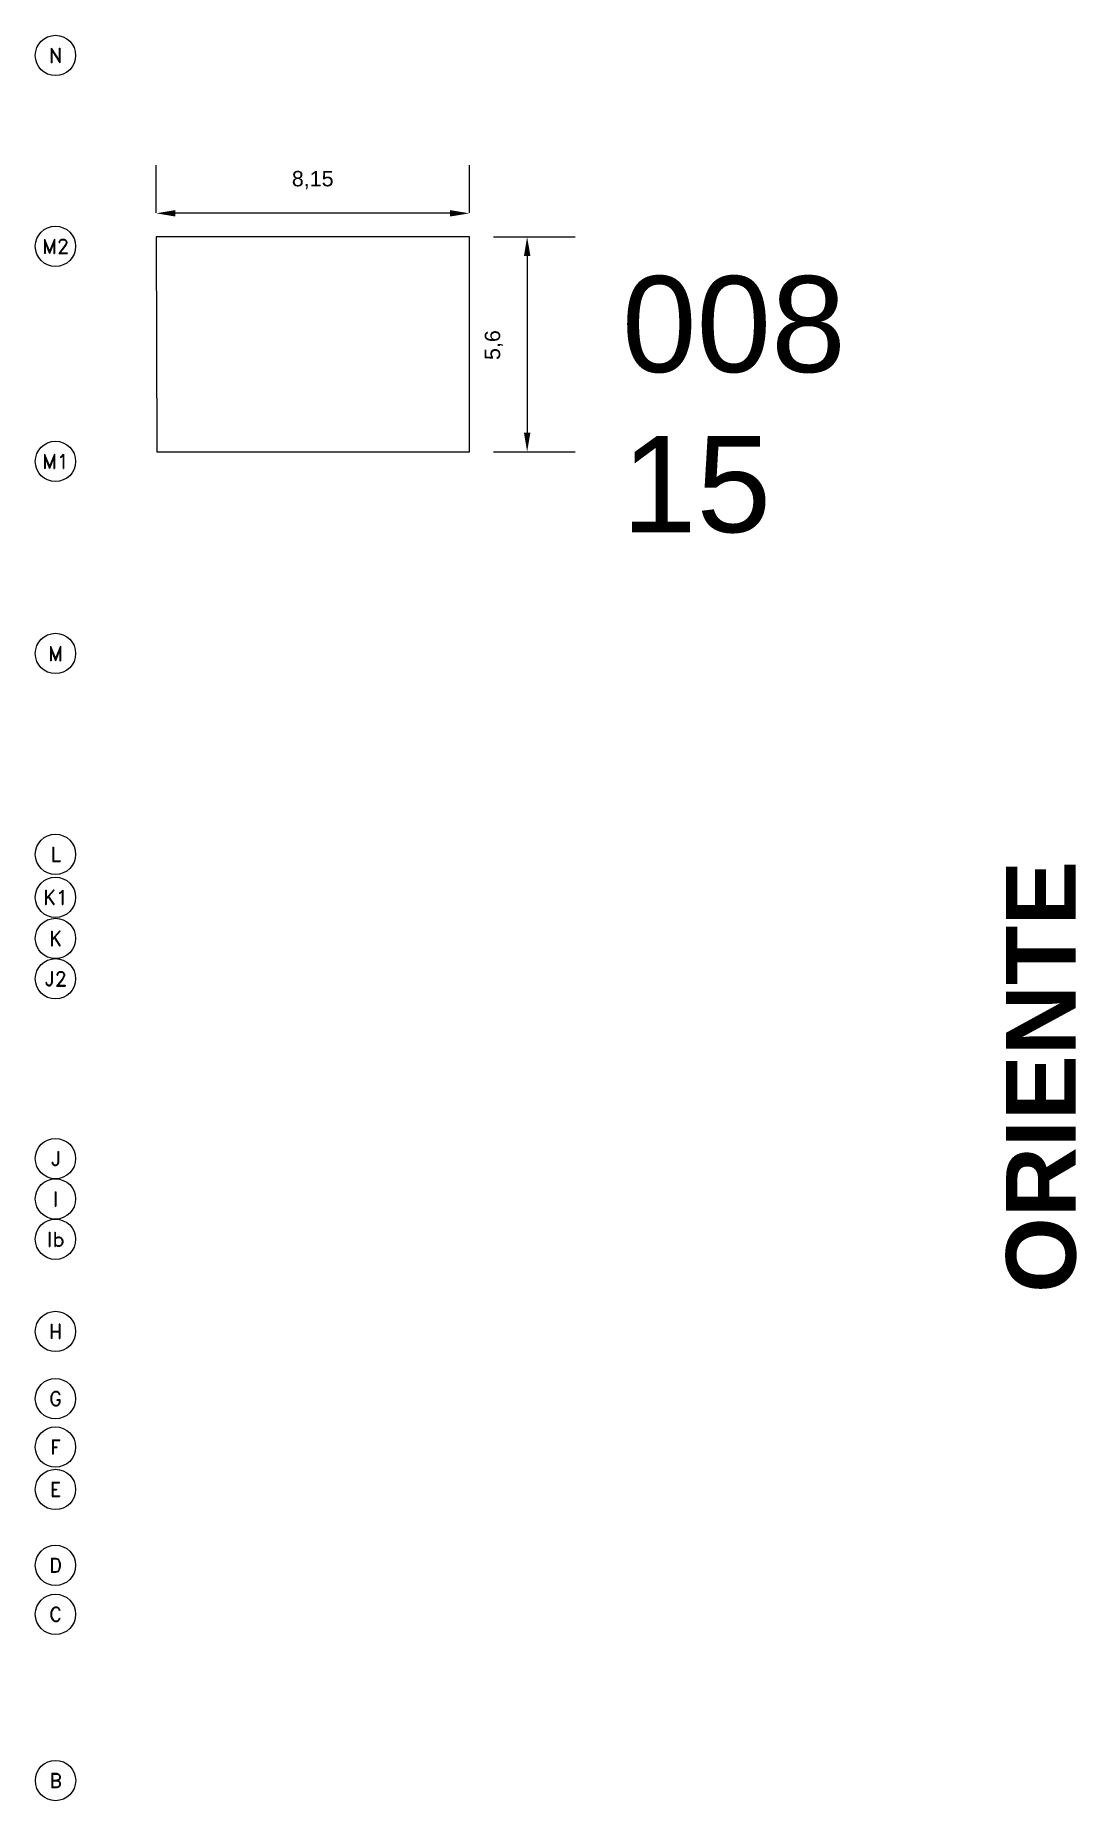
# Model space of a CAD drawing. Header units: millimetres. Extents: x 0 to 223, y -18 to 76.
# Drawn here: x 35.66 to 62.77, y 12.91 to 58.87 of the extents above; entities that cross this region are included whole.
import ezdxf
from ezdxf.enums import TextEntityAlignment as Align

# ---------------------------------------------------------------- set-up
doc = ezdxf.new("R2010")
doc.units = ezdxf.units.MM
doc.layers.add('04', color=4, linetype='Continuous')
doc.layers.add('LOSAS', color=7, linetype='Continuous')
doc.styles.add('INTERARQ', font='ROMANS.SHX')
doc.styles.add('ROMAND', font='romand', dxfattribs={"height": 31.5})
doc.styles.get("Standard").update_dxf_attribs({"font": 'arial.ttf'})
doc.dimstyles.new('ISO-25', dxfattribs={"dimtxt": 2.5, "dimasz": 2.5, "dimexe": 1.25, "dimexo": 0.625, "dimtad": 1, "dimtxsty": 'Standard', "dimcen": 2.5, "dimadec": 0, "dimazin": 0, "dimtfac": 1, "dimtmove": 0, "dimatfit": 3, "dimfxl": 1, "dimarcsym": 0})

msp = doc.modelspace()

# ---------------------------------------------------------------- texts
at = {"layer": '04', "color": 3, "insert": (60.9328, 26.1314), "char_height": 1.811497, "width": 49.381119, "attachment_point": 1, "rotation": 90, "style": 'INTERARQ'}
msp.add_mtext('{\\fArial|b1|i0|c0|p34;ORIENTE}', dxfattribs=at)
at = {"layer": 'LOSAS', "insert": (50.9327, 52.6005), "char_height": 2.5, "attachment_point": 1}
msp.add_mtext_dynamic_manual_height_columns('008\\P15', width=1.238276, gutter_width=12.5, heights=[0], dxfattribs=at)

# ---------------------------------------------------------------- blocks, each defined once
blk = doc.blocks.new('EJE-1')
at = {"color": 3, "linetype": 'Continuous'}
blk.add_circle((0, 0), 35, dxfattribs=at)
at = {"color": 5, "linetype": 'Continuous', "style": 'ROMAND'}
blk.add_attdef('0', text='', height=25, dxfattribs=at).set_placement((0.2, 0), align=Align.MIDDLE)
blk = doc.blocks.new('*D357')
at = {"layer": 'Defpoints', "color": 0, "transparency": 16777216}
for p in [(38.808, 54.234), (38.808, 53.624), (46.962, 53.624)]:
    blk.add_point(p, dxfattribs=at)
at = {"layer": 'LOSAS', "color": 0, "lineweight": -2, "transparency": 16777216}
for p, q in [((38.808, 54.249), (38.808, 55.484)), ((46.962, 54.249), (46.962, 55.484)), ((46.462, 54.234), (39.308, 54.234))]:
    blk.add_line(p, q, dxfattribs=at)
at = {"layer": 'LOSAS', "color": 0, "transparency": 16777216}
for points in [[(39.308, 54.317), (39.308, 54.151), (38.808, 54.234)], [(46.462, 54.317), (46.462, 54.151), (46.962, 54.234)]]:
    blk.add_solid(points, dxfattribs=at)
at = {"layer": 'LOSAS', "color": 0, "transparency": 16777216, "insert": (42.885, 55.099), "char_height": 0.4, "attachment_point": 5}
blk.add_mtext('8,15', dxfattribs=at)
blk = doc.blocks.new('*D358')
at = {"layer": 'Defpoints', "color": 0, "transparency": 16777216}
for p in [(46.962, 53.624), (46.962, 48.024), (48.466, 48.024)]:
    blk.add_point(p, dxfattribs=at)
at = {"layer": 'LOSAS', "color": 0, "lineweight": -2, "transparency": 16777216}
for p, q in [((47.587, 53.624), (49.716, 53.624)), ((48.466, 53.124), (48.466, 48.524)), ((47.587, 48.024), (49.716, 48.024))]:
    blk.add_line(p, q, dxfattribs=at)
at = {"layer": 'LOSAS', "color": 0, "transparency": 16777216}
for points in [[(48.383, 53.124), (48.55, 53.124), (48.466, 53.624)], [(48.383, 48.524), (48.55, 48.524), (48.466, 48.024)]]:
    blk.add_solid(points, dxfattribs=at)
at = {"layer": 'LOSAS', "color": 0, "transparency": 16777216, "insert": (47.601, 50.804), "char_height": 0.4, "attachment_point": 5, "rotation": 90}
blk.add_mtext('5,6', dxfattribs=at)

# ---------------------------------------------------------------- dimensions: what is measured, and where the dimension line sits
at = {"layer": 'LOSAS'}
dim = msp.add_linear_dim(base=(38.8079, 54.2339), p1=(46.962, 53.6236), p2=(38.8079, 53.6236), dimstyle='ISO-25', override={"dimtxt": 0.4, "dimasz": 0.5}, dxfattribs=at)
dim.commit()
dim.dimension.update_dxf_attribs({"geometry": '*D357', "text_midpoint": (42.885, 55.0992)})
dim = msp.add_linear_dim(base=(48.4665, 48.0236), p1=(46.962, 53.6236), p2=(46.962, 48.0236), angle=270, dimstyle='ISO-25', override={"dimtxt": 0.4, "dimasz": 0.5}, dxfattribs=at)
dim.commit()
dim.dimension.update_dxf_attribs({"geometry": '*D358', "text_midpoint": (48.4665, 50.8043), "dimtype": 161})

# ---------------------------------------------------------------- linework, layer by layer
at = {"layer": 'LOSAS'}
msp.add_lwpolyline([(46.962, 53.6236), (38.8079, 53.6236), (38.8252, 48.0236), (46.962, 48.0236), (46.962, 53.6236)], dxfattribs=at)

# ---------------------------------------------------------------- block references
at = {"xscale": 0.0150000000003274, "yscale": 0.0150000000003274, "zscale": 0.0150000000003274}
for p, values in [((36.1894, 58.3427), {'0': 'N'}), ((36.1894, 53.3757), {'0': 'M2'}), ((36.1894, 47.7757), {'0': 'M1'}), ((36.1894, 42.7757), {'0': 'M'}), ((36.1894, 37.5473), {'0': 'L'}), ((36.1894, 36.4272), {'0': 'K1'}), ((36.1894, 35.3571), {'0': 'K'}), ((36.1894, 34.3071), {'0': 'J2'}), ((36.1894, 29.6273), {'0': 'J'}), ((36.1894, 28.5773), {'0': 'I'}), ((36.1894, 27.5273), {'0': 'Ib'}), ((36.1894, 25.1273), {'0': 'H'}), ((36.1894, 23.3773), {'0': 'G'}), ((36.1894, 22.1173), {'0': 'F'}), ((36.1894, 21.0141), {'0': 'E'}), ((36.1894, 19.0405), {'0': 'D'}), ((36.1894, 17.7641), {'0': 'C'}), ((36.1917, 13.4374), {'0': 'B'})]:
    msp.add_blockref('EJE-1', p, dxfattribs=at).add_auto_attribs(values)

msp.set_redraw_order([(e.dxf.handle, doc.entitydb.next_handle()) for e in msp.query("TEXT MTEXT ATTDEF DIMENSION ARC_DIMENSION")])  # texts and dimensions are drawn at this point

doc.saveas('drawing.dxf')
